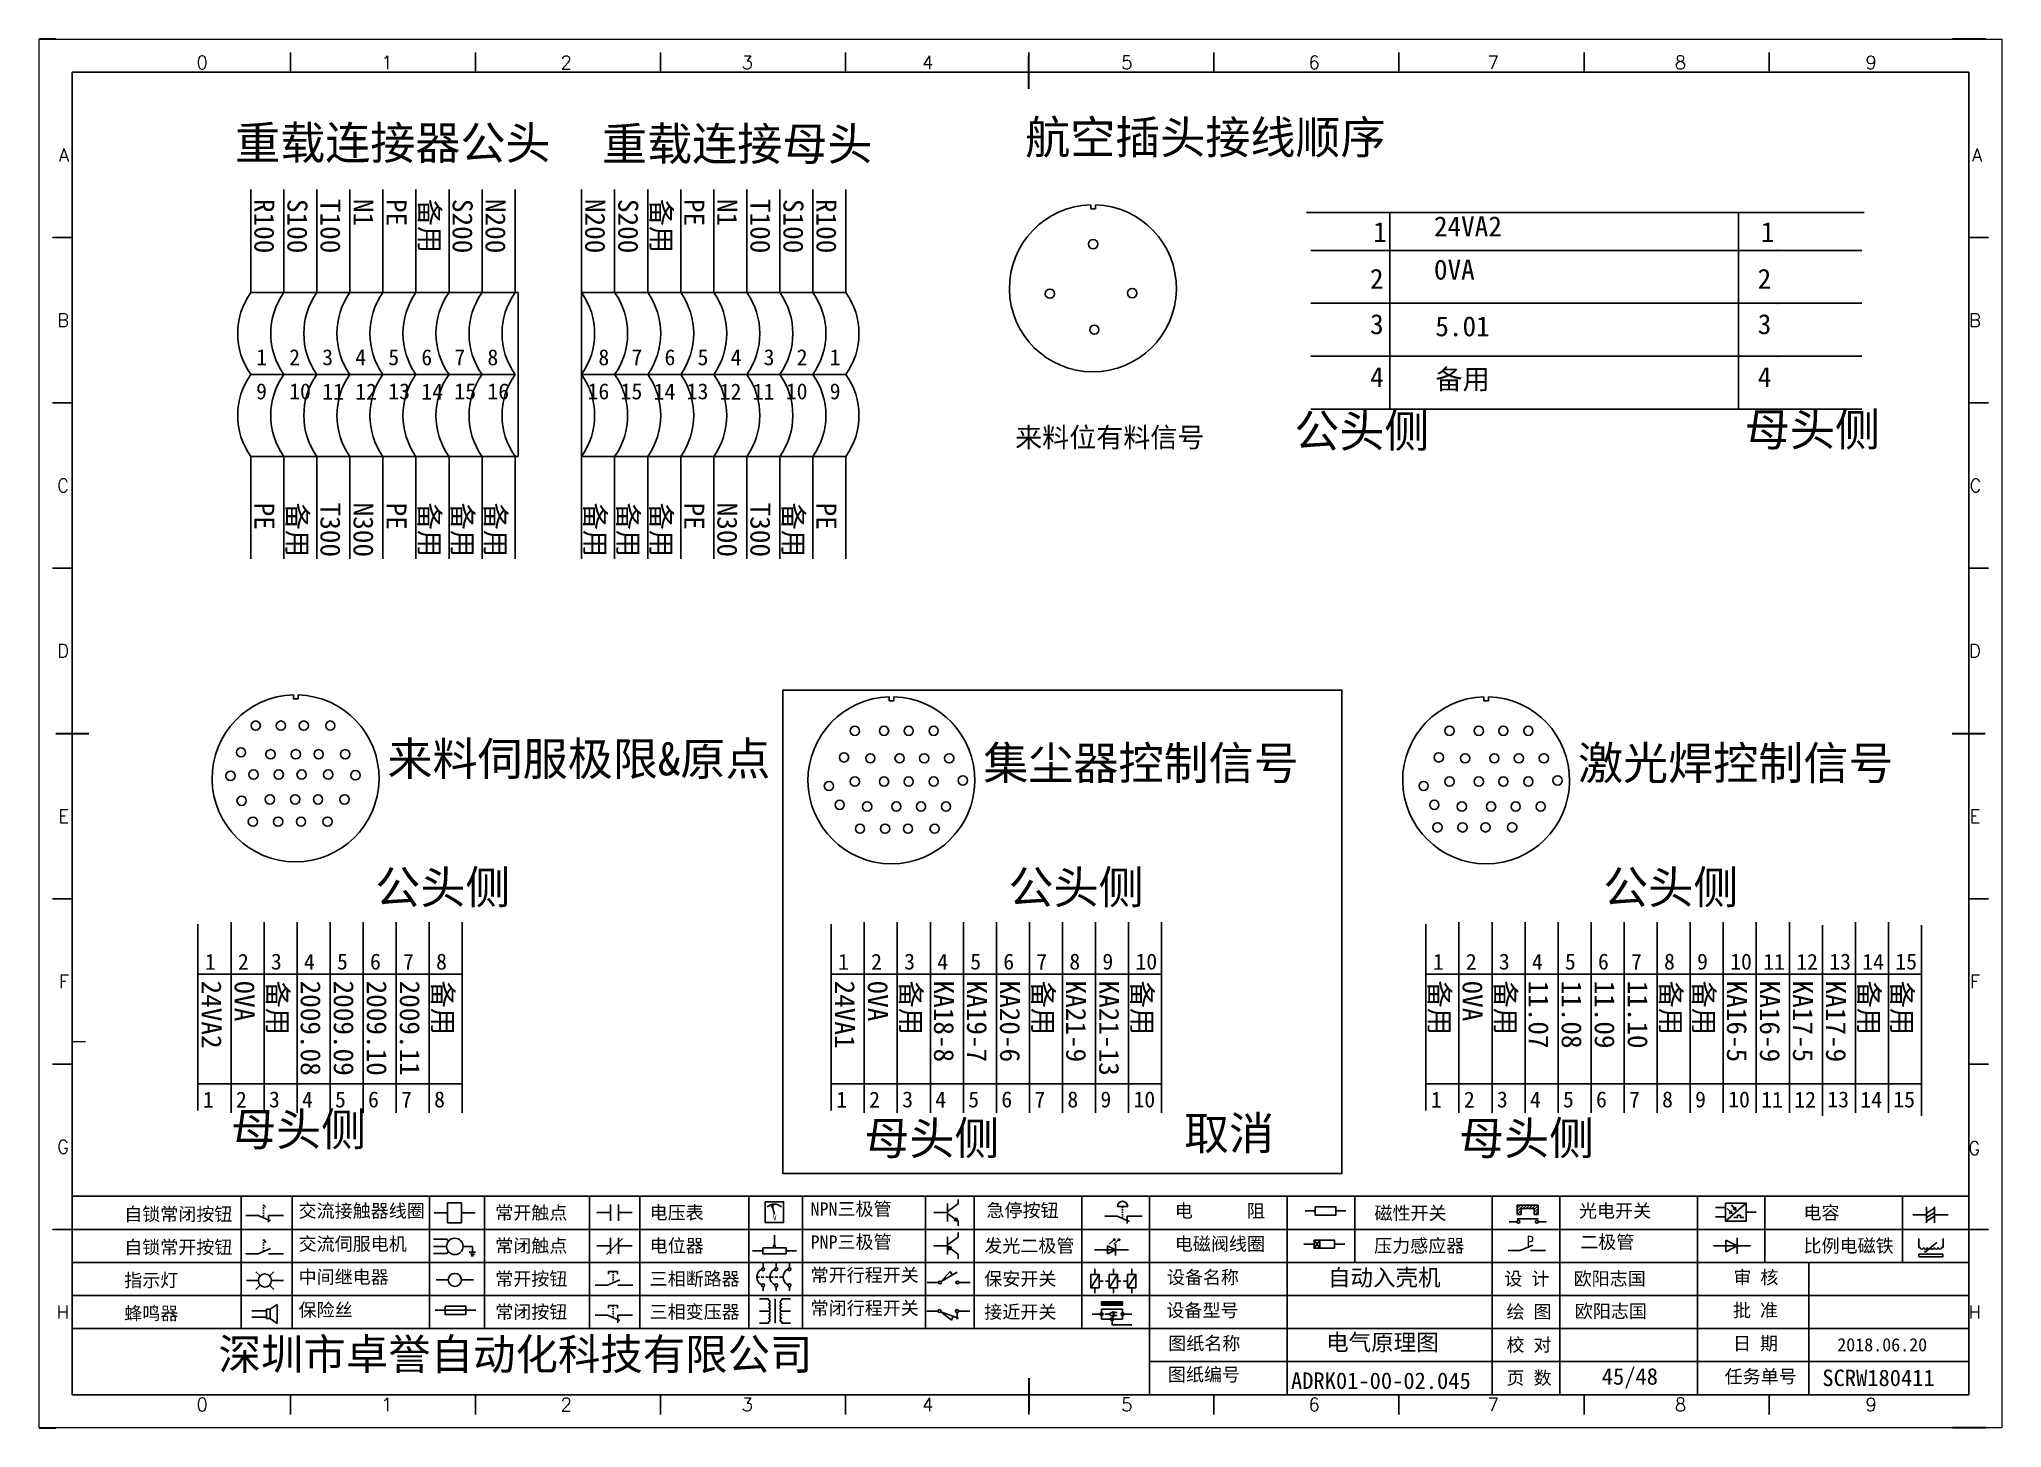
# Model space of a CAD drawing. Header units: millimetres. Extents: x 336 to 12810, y -1577 to 4105.
# Drawn here: x 7603.2 to 7900.2, y -1266.4 to -1056.4 of the extents above; entities that cross this region are included whole.
import ezdxf
from ezdxf.enums import TextEntityAlignment as Align

# ---------------------------------------------------------------- set-up
doc = ezdxf.new("R2010")
doc.units = ezdxf.units.MM
doc.layers.add('AE_BOR', color=1, linetype='Continuous')
doc.layers.add('DESC', color=1, linetype='Continuous')
doc.styles.get("Standard").update_dxf_attribs({"font": ''})
doc.styles.add('WD', font='romans.shx', dxfattribs={"width": 0.8, "bigfont": 'gbcbig.shx'})
doc.styles.add('汉字', font='')
doc.styles.get('Standard').set_extended_font_data('SimSun')
doc.styles.get('汉字').set_extended_font_data('新宋体')

msp = doc.modelspace()

# ---------------------------------------------------------------- texts
msp.add_text('45/48', height=2.5).set_placement((7839.69, -1259.929))
at = {"lineweight": 0, "char_height": 5, "attachment_point": 1}
for s, insert, width in [('重载连接器公头', (7632.865, -1069.6), 89.54305), ('重载连接母头', (7688.389, -1069.755), 89.54305), ('航空插头接线顺序', (7752.414, -1068.763), 89.54305), ('{\\H0.6x;来料位有料信号}    公头侧', (7750.908, -1113.156), 89.54305), ('母头侧', (7861.341, -1112.95), 89.54305), ('来料伺服极限&原点', (7655.916, -1162.772), 66.27598), ('{\\fSimSun|b0|i0|c134|p2;集尘器控制信号}', (7746.097, -1163.405), 51.68147), ('{\\fSimSun|b0|i0|c134|p2;激光焊控制信号}', (7836.097, -1163.405), 55.88917), ('公头侧', (7654.07, -1182.191), 89.54305), ('公头侧', (7749.905, -1182.191), 89.54305), ('公头侧', (7839.905, -1182.191), 89.54305), ('母头侧', (7632.247, -1218.794), 89.54305), ('母头侧', (7728.081, -1220.14), 26.49922), ('母头侧', (7818.081, -1220.14), 89.54305)]:
    msp.add_mtext(s, dxfattribs=dict(at, insert=insert, width=width))
at = {"color": 7, "attachment_point": 1, "rotation": 270}
for s, insert, char_height, width in [('R100', (7638.807, -1080.588), 3.024, 7.22783), ('S100', (7643.807, -1080.588), 3.024, 9.30901), ('T100', (7648.807, -1080.588), 3.024, 10.77808), ('N1', (7653.807, -1080.588), 3.024, 10.77808), ('PE', (7658.807, -1080.588), 3.024, 10.77808), ('备用', (7663.807, -1080.588), 3, 10.77808), ('S200', (7668.807, -1080.588), 3.024, 10.77808), ('N200', (7673.807, -1080.588), 3.024, 10.77808), ('N200', (7688.873, -1080.588), 3.024, 10.77808), ('S200', (7693.873, -1080.588), 3.024, 10.77808), ('备用', (7698.873, -1080.588), 3, 10.77808), ('PE', (7703.873, -1080.588), 3.024, 10.77808), ('N1', (7708.873, -1080.588), 3.024, 10.77808), ('T100', (7713.873, -1080.588), 3.024, 10.77808), ('S100', (7718.873, -1080.588), 3.024, 9.30901), ('R100', (7723.873, -1080.588), 3.024, 7.22783), ('PE', (7638.807, -1126.52), 3.024, 7.22783), ('备用', (7643.807, -1126.52), 3.024, 8.66017), ('T300', (7648.807, -1126.52), 3.024, 7.22783), ('N300', (7653.807, -1126.52), 3.024, 7.22783), ('PE', (7658.807, -1126.52), 3.024, 7.22783), ('备用', (7663.807, -1126.52), 3.024, 8.66017), ('备用', (7668.807, -1126.52), 3.024, 8.66017), ('备用', (7673.807, -1126.52), 3.024, 8.66017), ('备用', (7688.873, -1126.52), 3.024, 8.66017), ('备用', (7693.873, -1126.52), 3.024, 8.66017), ('备用', (7698.873, -1126.52), 3.024, 8.66017), ('PE', (7703.873, -1126.52), 3.024, 7.22783), ('N300', (7708.873, -1126.52), 3.024, 7.22783), ('T300', (7713.873, -1126.52), 3.024, 7.22783), ('备用', (7718.873, -1126.52), 3.024, 8.66017), ('PE', (7723.873, -1126.52), 3.024, 7.22783), ('24VA2', (7630.82, -1198.808), 3.024, 12.46445), ('0VA', (7635.82, -1198.808), 3.024, 12.46445), ('备用', (7640.82, -1198.808), 3.024, 11.30014), ('2009.08', (7645.82, -1198.808), 3.024, 12.46445), ('2009.09', (7650.82, -1198.808), 3.024, 12.46445), ('2009.10', (7655.82, -1198.808), 3.024, 12.46445), ('2009.11', (7660.82, -1198.808), 3.024, 12.46445), ('备用', (7665.82, -1198.808), 3.024, 11.30014), ('24VA1', (7726.654, -1198.808), 3.024, 11.59972), ('0VA', (7731.654, -1198.808), 3.024, 7.42088), ('备用', (7736.654, -1198.808), 3.024, 11.30014), ('KA18-8', (7741.654, -1198.808), 3.024, 15.37834), ('KA19-7', (7746.654, -1198.808), 3.024, 15.37834), ('KA20-6', (7751.654, -1198.808), 3.024, 15.37834), ('备用', (7756.654, -1198.808), 3.024, 11.30014), ('KA21-9', (7761.654, -1198.808), 3.024, 15.37834), ('KA21-13', (7766.654, -1198.808), 3.024, 15.37834), ('备用', (7771.654, -1198.808), 3.024, 11.30014), ('备用', (7816.654, -1198.808), 3.024, 11.30014), ('0VA', (7821.654, -1198.808), 3.024, 7.42088), ('备用', (7826.654, -1198.808), 3.024, 11.30014), ('11.07', (7831.654, -1198.808), 3.024, 8.45535), ('11.08', (7836.654, -1198.808), 3.024, 8.45535), ('11.09', (7841.654, -1198.808), 3.024, 8.45535), ('11.10', (7846.654, -1198.808), 3.024, 8.45535), ('备用', (7851.654, -1198.808), 3.024, 11.30014), ('备用', (7856.654, -1198.808), 3.024, 11.30014), ('KA16-5', (7861.654, -1198.808), 3.024, 15.37834), ('KA16-9', (7866.654, -1198.808), 3.024, 15.37834), ('KA17-5', (7871.654, -1198.808), 3.024, 15.37834), ('KA17-9', (7876.654, -1198.808), 3.024, 15.37834), ('备用', (7881.654, -1198.808), 3.024, 11.30014), ('备用', (7886.654, -1198.808), 3.024, 11.30014)]:
    msp.add_mtext(s, dxfattribs=dict(at, insert=insert, char_height=char_height, width=width))
at = {"color": 7}
for s, insert, char_height, width, attachment_point in [('24VA2', (7814.291, -1083.227), 3.024, 33.67107, 1), ('1', (7805.101, -1084.084), 3.024, 4.58955, 1), ('1', (7863.769, -1084.084), 3.024, 4.58955, 1), ('0VA', (7814.291, -1089.763), 3.024, 33.67107, 1), ('2', (7804.604, -1091.156), 3.024, 4.75765, 1), ('2', (7863.271, -1091.156), 3.024, 4.75765, 1), ('3', (7804.627, -1098.014), 3.024, 3.58094, 1), ('5.01', (7814.505, -1098.335), 3.024, 33.67107, 1), ('3', (7863.295, -1098.014), 3.024, 3.58094, 1), ('1 ', (7636.043, -1103.324), 2.4192, 47.92444, 1), ('2 ', (7641.043, -1103.324), 2.4192, 47.92444, 1), ('3', (7646.043, -1103.324), 2.419, 47.92444, 1), ('4 ', (7651.043, -1103.324), 2.4192, 47.92444, 1), ('5 ', (7656.043, -1103.324), 2.4192, 47.92444, 1), ('6 ', (7661.043, -1103.324), 2.4192, 47.92444, 1), ('7 ', (7666.043, -1103.324), 2.4192, 47.92444, 1), ('8 ', (7671.043, -1103.324), 2.4192, 47.92444, 1), ('8 ', (7689.491, -1103.324), 2.4192, 47.92444, 3), ('7 ', (7694.491, -1103.324), 2.4192, 47.92444, 3), ('6 ', (7699.491, -1103.324), 2.4192, 47.92444, 3), ('5 ', (7704.491, -1103.324), 2.4192, 47.92444, 3), ('4 ', (7709.491, -1103.324), 2.4192, 47.92444, 3), ('3', (7714.491, -1103.324), 2.419, 47.92444, 3), ('2 ', (7719.491, -1103.324), 2.4192, 47.92444, 3), ('1 ', (7724.491, -1103.324), 2.4192, 47.92444, 3), ('4', (7804.627, -1106.014), 3.024, 3.58094, 1), ('备用', (7814.505, -1106.335), 3.024, 33.67107, 1), ('4', (7863.295, -1106.014), 3.024, 3.58094, 1), ('9 ', (7636.043, -1110.935), 2.4192, 47.92444, 7), ('10 ', (7641.043, -1110.935), 2.4192, 47.92444, 7), ('11 ', (7646.043, -1110.935), 2.4192, 47.92444, 7), ('12 ', (7651.043, -1110.935), 2.4192, 47.92444, 7), ('13 ', (7656.043, -1110.935), 2.4192, 47.92444, 7), ('14 ', (7661.043, -1110.935), 2.4192, 47.92444, 7), ('15 ', (7666.043, -1110.935), 2.4192, 47.92444, 7), ('16 ', (7671.043, -1110.935), 2.4192, 47.92444, 7), ('16 ', (7689.491, -1110.935), 2.4192, 47.92444, 9), ('15 ', (7694.491, -1110.935), 2.4192, 47.92444, 9), ('14 ', (7699.491, -1110.935), 2.4192, 47.92444, 9), ('13 ', (7704.491, -1110.935), 2.4192, 47.92444, 9), ('12 ', (7709.491, -1110.935), 2.4192, 47.92444, 9), ('11 ', (7714.491, -1110.935), 2.4192, 47.92444, 9), ('10 ', (7719.491, -1110.935), 2.4192, 47.92444, 9), ('9 ', (7724.491, -1110.935), 2.4192, 47.92444, 9), ('1 ', (7628.279, -1197.183), 2.4192, 47.92444, 7), ('2 ', (7633.279, -1197.183), 2.4192, 47.92444, 7), ('3', (7638.279, -1197.183), 2.419, 47.92444, 7), ('4 ', (7643.279, -1197.183), 2.4192, 47.92444, 7), ('5 ', (7648.279, -1197.183), 2.4192, 47.92444, 7), ('6 ', (7653.279, -1197.183), 2.4192, 47.92444, 7), ('7 ', (7658.279, -1197.183), 2.4192, 47.92444, 7), ('8 ', (7663.279, -1197.183), 2.4192, 47.92444, 7), ('1 ', (7724.114, -1197.183), 2.4192, 47.92444, 7), ('2 ', (7729.114, -1197.183), 2.4192, 47.92444, 7), ('3', (7734.114, -1197.183), 2.419, 47.92444, 7), ('4 ', (7739.114, -1197.183), 2.4192, 47.92444, 7), ('5 ', (7744.114, -1197.183), 2.4192, 47.92444, 7), ('6 ', (7749.114, -1197.183), 2.4192, 47.92444, 7), ('7 ', (7754.114, -1197.183), 2.4192, 47.92444, 7), ('8 ', (7759.114, -1197.183), 2.4192, 47.92444, 7), ('9 ', (7764.114, -1197.183), 2.4192, 47.92444, 7), ('10 ', (7769.114, -1197.183), 2.4192, 47.92444, 7), ('1 ', (7814.114, -1197.183), 2.4192, 47.92444, 7), ('2 ', (7819.114, -1197.183), 2.4192, 47.92444, 7), ('3', (7824.114, -1197.183), 2.419, 47.92444, 7), ('4 ', (7829.114, -1197.183), 2.4192, 47.92444, 7), ('5 ', (7834.114, -1197.183), 2.4192, 47.92444, 7), ('6 ', (7839.114, -1197.183), 2.4192, 47.92444, 7), ('7 ', (7844.114, -1197.183), 2.4192, 47.92444, 7), ('8 ', (7849.114, -1197.183), 2.4192, 47.92444, 7), ('9 ', (7854.114, -1197.183), 2.4192, 47.92444, 7), ('10 ', (7859.114, -1197.183), 2.4192, 47.92444, 7), ('11 ', (7864.114, -1197.183), 2.4192, 47.92444, 7), ('12 ', (7869.114, -1197.183), 2.4192, 47.92444, 7), ('13 ', (7874.114, -1197.183), 2.4192, 47.92444, 7), ('14 ', (7879.114, -1197.183), 2.4192, 47.92444, 7), ('15 ', (7884.114, -1197.183), 2.4192, 47.92444, 7), ('1 ', (7627.982, -1218.028), 2.4192, 47.92444, 7), ('2 ', (7632.982, -1218.028), 2.4192, 47.92444, 7), ('3', (7637.982, -1218.028), 2.419, 47.92444, 7), ('4 ', (7642.982, -1218.028), 2.4192, 47.92444, 7), ('5 ', (7647.982, -1218.028), 2.4192, 47.92444, 7), ('6 ', (7652.982, -1218.028), 2.4192, 47.92444, 7), ('7 ', (7657.982, -1218.028), 2.4192, 47.92444, 7), ('8 ', (7662.982, -1218.028), 2.4192, 47.92444, 7), ('1 ', (7723.816, -1218.028), 2.4192, 47.92444, 7), ('2 ', (7728.816, -1218.028), 2.4192, 47.92444, 7), ('3', (7733.816, -1218.028), 2.419, 47.92444, 7), ('4 ', (7738.816, -1218.028), 2.4192, 47.92444, 7), ('5 ', (7743.816, -1218.028), 2.4192, 47.92444, 7), ('6 ', (7748.816, -1218.028), 2.4192, 47.92444, 7), ('7 ', (7753.816, -1218.028), 2.4192, 47.92444, 7), ('8 ', (7758.816, -1218.028), 2.4192, 47.92444, 7), ('9 ', (7763.816, -1218.028), 2.4192, 47.92444, 7), ('10 ', (7768.816, -1218.028), 2.4192, 47.92444, 7), ('1 ', (7813.816, -1218.028), 2.4192, 47.92444, 7), ('2 ', (7818.816, -1218.028), 2.4192, 47.92444, 7), ('3', (7823.816, -1218.028), 2.419, 47.92444, 7), ('4 ', (7828.816, -1218.028), 2.4192, 47.92444, 7), ('5 ', (7833.816, -1218.028), 2.4192, 47.92444, 7), ('6 ', (7838.816, -1218.028), 2.4192, 47.92444, 7), ('7 ', (7843.816, -1218.028), 2.4192, 47.92444, 7), ('8 ', (7848.816, -1218.028), 2.4192, 47.92444, 7), ('9 ', (7853.816, -1218.028), 2.4192, 47.92444, 7), ('10 ', (7858.816, -1218.028), 2.4192, 47.92444, 7), ('11 ', (7863.816, -1218.028), 2.4192, 47.92444, 7), ('12 ', (7868.816, -1218.028), 2.4192, 47.92444, 7), ('13 ', (7873.816, -1218.028), 2.4192, 47.92444, 7), ('14 ', (7878.816, -1218.028), 2.4192, 47.92444, 7), ('15 ', (7883.816, -1218.028), 2.4192, 47.92444, 7)]:
    msp.add_mtext(s, dxfattribs=dict(at, insert=insert, char_height=char_height, width=width, attachment_point=attachment_point))
at = {"color": 2, "lineweight": 0, "insert": (7776.468, -1219.39), "char_height": 5, "width": 26.49922, "attachment_point": 1}
msp.add_mtext('取消', dxfattribs=at)
at = {"attachment_point": 1}
for s, width, insert, char_height in [('自动入壳机', 22.80454, (7798.252, -1242.468), 2.5), ('欧阳志国', 22.80454, (7835.434, -1242.888), 2), ('欧阳志国', 22.80454, (7835.606, -1247.804), 2), ('电气原理图', 22.80454, (7797.967, -1252.276), 2.5), ('ADRK01-00-02.045', 32.99572, (7792.656, -1258.077), 2.5), ('SCRW180411', 32.99572, (7873.067, -1257.647), 2.5)]:
    msp.add_mtext_dynamic_manual_height_columns(s, width=width, gutter_width=12.5, heights=[0], dxfattribs=dict(at, insert=insert, char_height=char_height))

# ---------------------------------------------------------------- blocks, each defined once
blk = doc.blocks.new('磁性开关')
at = {"linetype": 'ByBlock'}
h = blk.add_hatch(dxfattribs=at)
h.set_pattern_fill('ANSI31', color=256, scale=0.1, style=0)
h.paths.add_polyline_path([(-1910.88, -776.69), (-1910.88, -775.29), (-1907.69, -775.29), (-1907.69, -776.69), (-1908.31, -776.69), (-1908.31, -775.79), (-1910.25, -775.79), (-1910.25, -776.69)])
for p, q in [((-1910.91, -777.81), (-1912.09, -777.81)), ((-1910.88, -776.69), (-1910.88, -775.29)), ((-1910.88, -775.29), (-1907.69, -775.29)), ((-1910.88, -776.69), (-1910.25, -776.69)), ((-1910.88, -777.39), (-1907.69, -777.39)), ((-1910.25, -776.69), (-1910.25, -775.79)), ((-1910.25, -775.79), (-1908.31, -775.79)), ((-1908.31, -776.69), (-1908.31, -775.79)), ((-1908.31, -776.69), (-1907.69, -776.69)), ((-1907.69, -775.29), (-1907.69, -776.69)), ((-1907.66, -777.81), (-1906.48, -777.81))]:
    blk.add_line(p, q, dxfattribs=at)
for centre in [(-1910.68, -777.81), (-1907.88, -777.81)]:
    blk.add_circle(centre, 0.225, dxfattribs=at)
blk = doc.blocks.new('*U6')
at = {"linetype": 'ByBlock'}
for p, q in [((-1909.23, -780.45), (-1909.23, -780.67)), ((-1909.23, -780.45), (-1908.92, -780.84)), ((-1909.23, -780.84), (-1909.23, -781.05)), ((-1911.92, -782.07), (-1910.06, -782.07)), ((-1910.06, -782.07), (-1908.18, -782.88)), ((-1909.23, -781.23), (-1909.23, -781.44)), ((-1909.23, -781.61), (-1909.23, -781.83)), ((-1909.23, -782), (-1909.23, -782.21)), ((-1909.23, -782.38), (-1909.23, -782.43)), ((-1908.52, -783.07), (-1908.52, -782.07)), ((-1906.25, -782.07), (-1908.52, -782.07))]:
    blk.add_line(p, q, dxfattribs=at)
blk = doc.blocks.new('*U8')
at = {"linetype": 'ByBlock'}
for p, q in [((-1911.92, -792.89), (-1910.06, -792.89)), ((-1910.06, -792.89), (-1908.18, -792.08)), ((-1908.88, -791.17), (-1909.23, -790.71)), ((-1909.23, -790.71), (-1909.23, -790.92)), ((-1909.23, -791.09), (-1909.23, -791.31)), ((-1909.23, -791.48), (-1909.23, -791.69)), ((-1909.23, -791.86), (-1909.23, -792.08)), ((-1909.23, -792.25), (-1909.23, -792.47)), ((-1906.25, -792.89), (-1908.52, -792.89))]:
    blk.add_line(p, q, dxfattribs=at)
blk = doc.blocks.new('蜂鸣器')
at = {"linetype": 'ByBlock'}
for p, q in [((-1907.17, -795.53), (-1908.25, -796.26)), ((-1907.17, -795.53), (-1907.17, -798.41)), ((-1908.8, -796.48), (-1911.01, -796.48)), ((-1908.8, -797.46), (-1911.01, -797.46)), ((-1908.25, -796.26), (-1908.8, -796.26)), ((-1908.8, -797.68), (-1908.8, -796.26)), ((-1908.25, -797.68), (-1908.8, -797.68)), ((-1908.25, -797.68), (-1908.25, -796.26)), ((-1907.17, -798.41), (-1908.25, -797.68))]:
    blk.add_line(p, q, dxfattribs=at)
blk = doc.blocks.new('指示灯')
at = {"linetype": 'ByBlock'}
for p, q in [((-1854.25, -776.92), (-1856.06, -776.92)), ((-1854.62, -775.59), (-1853.97, -776.23)), ((-1854.62, -778.25), (-1853.97, -777.61)), ((-1851.9, -775.59), (-1852.54, -776.23)), ((-1851.9, -778.25), (-1852.54, -777.61)), ((-1852.26, -776.92), (-1850.45, -776.92))]:
    blk.add_line(p, q, dxfattribs=at)
blk.add_circle((-1853.26, -776.92), 0.992, dxfattribs=at)
blk = doc.blocks.new('光电开关')
at = {"linetype": 'ByBlock'}
h = blk.add_hatch(dxfattribs=at)
h.set_pattern_fill('ANSI31', color=256, scale=0.01, style=0)
h.set_pattern_definition([(45, (0.172267, 0), (-0.0224506403, 0.0224506403), [])])
h.paths.add_polyline_path([(-1882.44, -776.34), (-1882.5, -775.91), (-1882.68, -776.07)])
h.paths.add_polyline_path([(-1882.86, -776.23), (-1882.44, -776.34), (-1882.68, -776.07)])
h.paths.add_polyline_path([(-1883.05, -776.88), (-1883.11, -776.45), (-1883.29, -776.61)])
h.paths.add_polyline_path([(-1883.47, -776.77), (-1883.05, -776.88), (-1883.29, -776.61)])
for p, q in [((-1884.01, -775.96), (-1885.56, -775.96)), ((-1884.01, -777.39), (-1885.56, -777.39)), ((-1880.91, -775.3), (-1884.01, -778.05)), ((-1883.75, -776.09), (-1883.05, -776.88)), ((-1883.11, -776.45), (-1883.47, -776.77)), ((-1883.05, -776.88), (-1883.47, -776.77)), ((-1883.14, -775.55), (-1882.44, -776.34)), ((-1883.05, -776.88), (-1883.11, -776.45)), ((-1882.5, -775.91), (-1882.86, -776.23)), ((-1882.44, -776.34), (-1882.86, -776.23)), ((-1882.78, -777.47), (-1882.23, -777.47)), ((-1882.44, -776.34), (-1882.5, -775.91)), ((-1882.23, -777.47), (-1882.23, -777.14)), ((-1882.23, -777.14), (-1881.78, -777.14)), ((-1881.78, -777.47), (-1881.78, -777.14)), ((-1881.23, -777.47), (-1881.78, -777.47)), ((-1879.37, -776.67), (-1880.91, -776.67))]:
    blk.add_line(p, q, dxfattribs=at)
blk.add_lwpolyline([(-1884.01, -775.3), (-1880.91, -775.3), (-1880.91, -778.05), (-1884.01, -778.05)], close=True, dxfattribs=at)
blk = doc.blocks.new('交流接触器线圈')
at = {"linetype": 'ByBlock'}
for p, q in [((-1880.82, -781.77), (-1882.87, -781.77)), ((-1878.72, -781.77), (-1876.67, -781.77))]:
    blk.add_line(p, q, dxfattribs=at)
blk.add_lwpolyline([(-1880.82, -780.28), (-1878.72, -780.28), (-1878.72, -783.26), (-1880.82, -783.26)], close=True, dxfattribs=at)
blk = doc.blocks.new('交流伺服电机')
at = {"linetype": 'ByBlock'}
for p, q in [((-1880.97, -785.75), (-1882.94, -785.75)), ((-1880.97, -786.85), (-1882.94, -786.85)), ((-1880.97, -785.75), (-1880.65, -786.03)), ((-1878.49, -786.85), (-1877.07, -786.85)), ((-1877.07, -786.85), (-1877.07, -787.72)), ((-1880.97, -787.94), (-1882.94, -787.94)), ((-1880.97, -787.94), (-1880.65, -787.67)), ((-1877.54, -787.72), (-1876.59, -787.72)), ((-1877.38, -788.01), (-1876.75, -788.01)), ((-1877.23, -788.29), (-1876.9, -788.29))]:
    blk.add_line(p, q, dxfattribs=at)
blk.add_circle((-1879.73, -786.85), 1.24, dxfattribs=at)
blk = doc.blocks.new('中间继电器')
at = {"linetype": 'ByBlock'}
for p, q in [((-1880.72, -791.92), (-1882.54, -791.92)), ((-1878.74, -791.92), (-1876.92, -791.92))]:
    blk.add_line(p, q, dxfattribs=at)
blk.add_circle((-1879.73, -791.92), 0.992, dxfattribs=at)
blk = doc.blocks.new('保险丝')
at = {"linetype": 'ByBlock'}
blk.add_line((-1882.72, -796.49), (-1876.55, -796.49), dxfattribs=at)
blk.add_lwpolyline([(-1881.2, -795.86), (-1878.06, -795.86), (-1878.06, -797.12), (-1881.2, -797.12)], close=True, dxfattribs=at)
blk = doc.blocks.new('常开按钮')
at = {"linetype": 'ByBlock'}
for p, q in [((-1910.06, -787.73), (-1908.18, -786.93)), ((-1909.9, -785.68), (-1908.56, -785.68)), ((-1909.9, -785.68), (-1909.9, -786.07)), ((-1909.23, -785.68), (-1909.23, -785.89)), ((-1909.23, -786.06), (-1909.23, -786.28)), ((-1909.23, -786.45), (-1909.23, -786.67)), ((-1909.23, -786.84), (-1909.23, -787.05)), ((-1908.56, -785.68), (-1908.56, -786.07)), ((-1911.92, -787.73), (-1910.06, -787.73)), ((-1909.23, -787.22), (-1909.23, -787.38)), ((-1906.25, -787.73), (-1908.52, -787.73))]:
    blk.add_line(p, q, dxfattribs=at)
blk = doc.blocks.new('常开触点')
at = {"linetype": 'ByBlock'}
for p, q in [((-1853.82, -782.99), (-1853.82, -780.56)), ((-1852.6, -782.99), (-1852.6, -780.56)), ((-1853.82, -781.77), (-1855.88, -781.77)), ((-1852.6, -781.77), (-1850.55, -781.77))]:
    blk.add_line(p, q, dxfattribs=at)
blk = doc.blocks.new('常闭触点')
at = {"linetype": 'ByBlock'}
for p, q in [((-1853.82, -786.77), (-1855.88, -786.77)), ((-1852.01, -785.66), (-1854.43, -788.1)), ((-1853.82, -787.99), (-1853.82, -785.56)), ((-1852.6, -787.99), (-1852.6, -785.56)), ((-1852.6, -786.77), (-1850.55, -786.77))]:
    blk.add_line(p, q, dxfattribs=at)
blk = doc.blocks.new('常闭按钮')
at = {"linetype": 'ByBlock'}
for p, q in [((-1856.13, -792.28), (-1854.28, -792.28)), ((-1854.28, -792.28), (-1852.4, -793.09)), ((-1854.11, -790.83), (-1852.77, -790.83)), ((-1854.11, -790.83), (-1854.11, -791.22)), ((-1853.44, -790.83), (-1853.44, -791.04)), ((-1853.44, -791.21), (-1853.44, -791.43)), ((-1853.44, -791.6), (-1853.44, -791.82)), ((-1853.44, -791.99), (-1853.44, -792.2)), ((-1853.44, -792.37), (-1853.44, -792.53)), ((-1852.77, -790.83), (-1852.77, -791.22)), ((-1850.47, -792.28), (-1852.73, -792.28)), ((-1852.73, -792.28), (-1852.73, -793.43))]:
    blk.add_line(p, q, dxfattribs=at)
blk = doc.blocks.new('电磁阀线圈')
at = {"linetype": 'ByBlock'}
for p, q in [((-1854.61, -795.92), (-1853.75, -797.16)), ((-1853.75, -795.92), (-1854.61, -797.16)), ((-1853.75, -795.92), (-1853.75, -797.16)), ((-1854.61, -796.54), (-1856.17, -796.54)), ((-1851.53, -796.54), (-1849.97, -796.54))]:
    blk.add_line(p, q, dxfattribs=at)
blk.add_lwpolyline([(-1854.61, -795.92), (-1851.53, -795.92), (-1851.53, -797.16), (-1854.61, -797.16)], close=True, dxfattribs=at)
blk = doc.blocks.new('电压表')
at = {"linetype": 'ByBlock'}
for p, q in [((-1814.84, -780.75), (-1814.91, -781.13)), ((-1814.6, -781.05), (-1814.91, -781.13)), ((-1814.84, -780.75), (-1814.46, -782.26)), ((-1814.84, -780.75), (-1814.6, -781.05))]:
    blk.add_line(p, q, dxfattribs=at)
blk.add_lwpolyline([(-1815.84, -780.34), (-1813.07, -780.34), (-1813.07, -783.49), (-1815.84, -783.49)], close=True, dxfattribs=at)
blk.add_arc((-1814.46, -782.26), 1.56, 46.8313, 133.1687, dxfattribs=at)
at = {"linetype": 'ByBlock', "insert": (-1814.7, -782.39), "char_height": 0.75, "width": 0.6768, "attachment_point": 1}
blk.add_mtext('V', dxfattribs=at)
blk = doc.blocks.new('电位器')
at = {"linetype": 'ByBlock'}
for p, q in [((-1814.45, -787.3), (-1814.62, -786.96)), ((-1814.62, -786.96), (-1814.27, -786.96)), ((-1814.45, -787.3), (-1814.45, -785.39)), ((-1814.45, -787.3), (-1814.27, -786.96)), ((-1816.21, -787.75), (-1817.79, -787.75)), ((-1812.68, -787.75), (-1811.1, -787.75))]:
    blk.add_line(p, q, dxfattribs=at)
blk.add_lwpolyline([(-1816.21, -787.3), (-1812.68, -787.3), (-1812.68, -788.2), (-1816.21, -788.2)], close=True, dxfattribs=at)
blk = doc.blocks.new('三相断路器')
at = {"linetype": 'ByBlock'}
for p, q in [((-1816.17, -790.33), (-1816.17, -789.7)), ((-1814.17, -790.33), (-1814.17, -789.7)), ((-1812.18, -790.33), (-1812.18, -789.7)), ((-1817.14, -791.74), (-1816.72, -791.74)), ((-1816.45, -791.74), (-1816.03, -791.74)), ((-1815.76, -791.74), (-1815.34, -791.74)), ((-1815.07, -791.74), (-1814.65, -791.74)), ((-1814.38, -791.74), (-1813.96, -791.74)), ((-1813.69, -791.74), (-1813.27, -791.74)), ((-1816.17, -793.19), (-1816.17, -793.83)), ((-1814.17, -793.19), (-1814.17, -793.83)), ((-1812.18, -793.19), (-1812.18, -793.83))]:
    blk.add_line(p, q, dxfattribs=at)
for centre in [(-1816.17, -790.55), (-1816.17, -792.98), (-1814.17, -790.55), (-1814.17, -792.98), (-1812.18, -790.55), (-1812.18, -792.98)]:
    blk.add_circle(centre, 0.219, dxfattribs=at)
for centre in [(-1815.81, -791.74), (-1813.82, -791.74), (-1811.83, -791.74)]:
    blk.add_arc(centre, 1.32, 115.5791, 244.4209, dxfattribs=at)
blk = doc.blocks.new('三相变压器')
at = {"linetype": 'ByBlock'}
for p, q in [((-1816.69, -795.03), (-1815.37, -795.03)), ((-1815.37, -795.03), (-1815.37, -795.24)), ((-1814.34, -798.7), (-1814.34, -795.04)), ((-1812, -795.03), (-1813.32, -795.03)), ((-1813.32, -795.03), (-1813.32, -795.24)), ((-1816.69, -796.87), (-1815.37, -796.87)), ((-1816.69, -798.71), (-1815.37, -798.71)), ((-1815.37, -798.71), (-1815.37, -798.5)), ((-1812, -796.87), (-1813.32, -796.87)), ((-1813.32, -798.71), (-1813.32, -798.5)), ((-1812, -798.71), (-1813.32, -798.71))]:
    blk.add_line(p, q, dxfattribs=at)
for centre, start, end in [((-1815.37, -795.51), 270, 90), ((-1815.37, -796.06), 270, 90), ((-1813.32, -795.51), 90, 270), ((-1813.32, -796.06), 90, 270), ((-1815.37, -796.6), 270, 90), ((-1815.37, -797.14), 270, 90), ((-1815.37, -797.68), 270, 90), ((-1815.37, -798.23), 270, 90), ((-1813.32, -796.6), 90, 270), ((-1813.32, -797.14), 90, 270), ((-1813.32, -797.68), 90, 270), ((-1813.32, -798.23), 90, 270)]:
    blk.add_arc(centre, 0.271, start, end, dxfattribs=at)
blk = doc.blocks.new('压力感应器')
at = {"linetype": 'ByBlock'}
for p, q in [((-1817.44, -777.73), (-1815.59, -777.73)), ((-1815.59, -777.73), (-1813.71, -776.93)), ((-1811.78, -777.73), (-1814.05, -777.73))]:
    blk.add_line(p, q, dxfattribs=at)
at = {"linetype": 'ByBlock', "insert": (-1814.65, -775.48), "char_height": 1.68, "width": 1.2242, "attachment_point": 1}
blk.add_mtext('{\\fNSimSun|b0|i0|c134|p49;P}', dxfattribs=at)
blk = doc.blocks.new('二极管')
at = {"linetype": 'ByBlock'}
for p, q in [((-1787.52, -776.77), (-1781.92, -776.77)), ((-1783.97, -776.77), (-1785.69, -775.9)), ((-1785.69, -775.9), (-1785.69, -777.65)), ((-1783.97, -776.77), (-1785.69, -777.65)), ((-1783.97, -777.99), (-1783.97, -775.56))]:
    blk.add_line(p, q, dxfattribs=at)
blk = doc.blocks.new('NPN三极管')
at = {"linetype": 'ByBlock'}
for p, q in [((-1785.73, -780.61), (-1785.73, -783.32)), ((-1785.73, -781.82), (-1784.15, -780.66)), ((-1784.15, -780.66), (-1784.15, -779.98)), ((-1785.73, -781.97), (-1787.81, -781.97)), ((-1785.73, -782.11), (-1784.15, -783.27)), ((-1784.41, -782.73), (-1784.74, -783.18)), ((-1784.15, -783.27), (-1784.74, -783.18)), ((-1784.15, -783.27), (-1784.41, -782.73)), ((-1784.15, -783.27), (-1784.15, -783.96))]:
    blk.add_line(p, q, dxfattribs=at)
blk = doc.blocks.new('PNP三极管')
at = {"linetype": 'ByBlock'}
for p, q in [((-1784.9, -786.74), (-1786.98, -786.74)), ((-1784.9, -785.38), (-1784.9, -788.09)), ((-1784.9, -786.59), (-1783.32, -785.43)), ((-1784.9, -786.88), (-1783.32, -788.04)), ((-1784.9, -786.88), (-1784.31, -786.97)), ((-1784.9, -786.88), (-1784.64, -787.42)), ((-1784.31, -786.97), (-1784.64, -787.42)), ((-1783.32, -785.43), (-1783.32, -784.75)), ((-1783.32, -788.04), (-1783.32, -788.73))]:
    blk.add_line(p, q, dxfattribs=at)
blk = doc.blocks.new('常开行程开关')
at = {"linetype": 'ByBlock'}
for p, q in [((-1786.29, -792.3), (-1788.01, -792.3)), ((-1785.89, -792.17), (-1784.52, -790.62)), ((-1785.89, -792.17), (-1783.43, -790.72)), ((-1784.52, -790.62), (-1784.19, -791.17)), ((-1781.48, -792.3), (-1783.21, -792.3))]:
    blk.add_line(p, q, dxfattribs=at)
for centre in [(-1786.07, -792.3), (-1783.42, -792.3)]:
    blk.add_circle(centre, 0.219, dxfattribs=at)
blk = doc.blocks.new('常闭行程开关')
at = {"linetype": 'ByBlock'}
for p, q in [((-1786.34, -796.62), (-1788.07, -796.62)), ((-1785.93, -796.72), (-1783.25, -797.7)), ((-1785.93, -796.72), (-1784.3, -798)), ((-1784.3, -798), (-1784.08, -797.4)), ((-1783.48, -796.84), (-1783.48, -797.85)), ((-1781.54, -796.62), (-1783.26, -796.62))]:
    blk.add_line(p, q, dxfattribs=at)
for centre in [(-1786.12, -796.62), (-1783.48, -796.62)]:
    blk.add_circle(centre, 0.219, dxfattribs=at)
blk = doc.blocks.new('电容')
at = {"linetype": 'ByBlock'}
for p, q in [((-1756.08, -782.99), (-1756.08, -780.56)), ((-1754.86, -780.79), (-1756.08, -781.55)), ((-1754.86, -782.99), (-1754.86, -780.56)), ((-1756.08, -781.77), (-1758.13, -781.77)), ((-1754.86, -781.44), (-1756.08, -782.2)), ((-1754.86, -781.99), (-1756.08, -782.75)), ((-1754.86, -781.77), (-1752.81, -781.77))]:
    blk.add_line(p, q, dxfattribs=at)
blk = doc.blocks.new('发光二极管')
at = {"linetype": 'ByBlock'}
for p, q in [((-1758.01, -786.77), (-1752.89, -786.77)), ((-1754.84, -786.77), (-1756.04, -786.16)), ((-1756.04, -786.16), (-1756.04, -787.39)), ((-1754.84, -786.77), (-1756.04, -787.39)), ((-1755.78, -785.92), (-1754.89, -785.14)), ((-1754.89, -785.14), (-1755.2, -785.22)), ((-1755.2, -785.22), (-1755.01, -785.43)), ((-1755.08, -785.92), (-1754.18, -785.14)), ((-1754.89, -785.14), (-1755.01, -785.43)), ((-1754.84, -787.63), (-1754.84, -785.92)), ((-1754.18, -785.14), (-1754.49, -785.22)), ((-1754.49, -785.22), (-1754.31, -785.43)), ((-1754.18, -785.14), (-1754.31, -785.43))]:
    blk.add_line(p, q, dxfattribs=at)
blk = doc.blocks.new('比例电磁阀')
at = {"linetype": 'ByBlock'}
for p, q in [((-1757.26, -775.38), (-1757.26, -776.71)), ((-1757.26, -776.71), (-1757.05, -776.71)), ((-1753.6, -777.73), (-1757.25, -777.73)), ((-1757.25, -778.13), (-1757.25, -777.73)), ((-1753.6, -778.13), (-1757.25, -778.13)), ((-1754.5, -775.98), (-1756.35, -777.44)), ((-1756.35, -777.44), (-1756.25, -777.25)), ((-1756.35, -777.44), (-1756.15, -777.38)), ((-1756.15, -777.38), (-1756.25, -777.25)), ((-1753.58, -776.71), (-1753.8, -776.71)), ((-1753.6, -777.73), (-1753.6, -778.13)), ((-1753.58, -775.38), (-1753.58, -776.71))]:
    blk.add_line(p, q, dxfattribs=at)
for centre in [(-1756.78, -776.71), (-1756.24, -776.71), (-1755.7, -776.71), (-1755.15, -776.71), (-1754.61, -776.71), (-1754.07, -776.71)]:
    blk.add_arc(centre, 0.271, 180, 0, dxfattribs=at)
blk = doc.blocks.new('保安开关')
at = {"linetype": 'ByBlock'}
for p, q in [((-1757.96, -790.79), (-1757.96, -789.97)), ((-1755.17, -790.79), (-1755.17, -789.97)), ((-1752.39, -790.79), (-1752.39, -789.97)), ((-1757.33, -790.79), (-1758.6, -792.81)), ((-1757.96, -792.81), (-1757.96, -793.62)), ((-1757.33, -791.8), (-1756.72, -791.8)), ((-1756.35, -791.8), (-1755.89, -791.8)), ((-1754.54, -790.79), (-1755.81, -792.81)), ((-1755.17, -792.81), (-1755.17, -793.62)), ((-1754.52, -791.8), (-1754.06, -791.8)), ((-1753.69, -791.8), (-1753.08, -791.8)), ((-1751.75, -790.79), (-1753.02, -792.81)), ((-1752.39, -792.81), (-1752.39, -793.62))]:
    blk.add_line(p, q, dxfattribs=at)
for points in [[(-1758.6, -790.79), (-1757.33, -790.79), (-1757.33, -792.81), (-1758.6, -792.81)], [(-1755.81, -790.79), (-1754.54, -790.79), (-1754.54, -792.81), (-1755.81, -792.81)], [(-1753.02, -790.79), (-1751.75, -790.79), (-1751.75, -792.81), (-1753.02, -792.81)]]:
    blk.add_lwpolyline(points, close=True, dxfattribs=at)
blk = doc.blocks.new('接近开关')
at = {"linetype": 'ByBlock'}
h = blk.add_hatch(dxfattribs=at)
h.set_pattern_fill('ANSI31', color=256, scale=0.01, style=0)
h.set_pattern_definition([(45, (-89.131516, -30.795668), (-0.0224506403, 0.0224506403), [])])
h.paths.add_polyline_path([(-1516.96, -1123.35), (-1516.96, -1122.85), (-1513.76, -1122.85), (-1513.76, -1123.35)])
for p, q in [((-1517.18, -1124.71), (-1518.36, -1124.71)), ((-1516.96, -1123.35), (-1516.96, -1122.85)), ((-1516.96, -1122.85), (-1513.76, -1122.85)), ((-1516.96, -1123.35), (-1513.76, -1123.35)), ((-1516.96, -1123.95), (-1513.76, -1123.95)), ((-1516.96, -1123.95), (-1516.96, -1125.47)), ((-1516.96, -1125.47), (-1513.76, -1125.47)), ((-1515.91, -1124.71), (-1516.45, -1124.71)), ((-1515.11, -1124.31), (-1515.91, -1124.71)), ((-1515.11, -1125.11), (-1515.91, -1124.71)), ((-1515.33, -1124.53), (-1515.17, -1124.53)), ((-1515.33, -1124.88), (-1515.17, -1124.88)), ((-1515.25, -1124.45), (-1515.25, -1124.61)), ((-1515.11, -1124.31), (-1515.11, -1125.11)), ((-1515.11, -1124.48), (-1514.58, -1124.48)), ((-1515.11, -1124.94), (-1514.58, -1124.94)), ((-1513.76, -1122.85), (-1513.76, -1123.35)), ((-1513.76, -1123.95), (-1513.76, -1125.47)), ((-1513.54, -1124.71), (-1512.36, -1124.71)), ((-1515.36, -1125.69), (-1515.36, -1126.36)), ((-1515.36, -1126.36), (-1512.36, -1126.36))]:
    blk.add_line(p, q, dxfattribs=at)
for centre in [(-1516.96, -1124.71), (-1515.36, -1125.47), (-1513.76, -1124.71)]:
    blk.add_circle(centre, 0.225, dxfattribs=at)
blk = doc.blocks.new('电阻')
at = {"linetype": 'ByBlock'}
for p, q in [((-3.09, 0), (-1.57, 0)), ((1.57, 0), (3.09, 0))]:
    blk.add_line(p, q, dxfattribs=at)
blk.add_lwpolyline([(-1.57, 0.63), (1.57, 0.63), (1.57, -0.63), (-1.57, -0.63)], close=True, dxfattribs=at)
blk = doc.blocks.new('急停按钮')
at = {"linetype": 'ByBlock'}
for p, q in [((-1.86, 0), (0, 0)), ((0, 0), (1.88, -0.81)), ((0.06, 1.45), (1.61, 1.45)), ((0.83, 1.45), (0.83, 1.24)), ((0.83, 1.07), (0.83, 0.85)), ((0.83, 0.68), (0.83, 0.47)), ((0.83, 0.29), (0.83, 0.08)), ((3.81, 0), (1.54, 0)), ((1.54, 0), (1.54, -1.15)), ((0.83, -0.09), (0.83, -0.24))]:
    blk.add_line(p, q, dxfattribs=at)
blk.add_arc((0.83, 1.45), 0.774, 0, 180)
blk = doc.blocks.new('电控横A4')
for p, q in [((292, -5), (5, -5)), ((5, -5), (5, -205)), ((292, -205), (292, -5)), ((10.03, -205), (289.53, -205)), ((130.8, -205), (190.75, -205)), ((190.75, -205), (259.54, -205))]:
    blk.add_line(p, q)
at = {"lineweight": 9, "ltscale": 0.1}
for p, q in [((5, -151.57), (7, -151.57)), ((101.34, -205), (130.8, -205)), ((129.44, -205), (129.44, -205)), ((129.44, -205), (129.44, -205)), ((129.44, -205), (129.44, -205)), ((129.44, -205), (129.44, -205))]:
    blk.add_line(p, q, dxfattribs=at)
at = {"linetype": 'ByBlock'}
for p, q in [((292, -175), (5, -175)), ((292, -180), (5, -180)), ((292, -185), (5, -185)), ((292, -190), (5, -190)), ((292, -195), (5, -195)), ((292, -200), (168.03, -200))]:
    blk.add_line(p, q, dxfattribs=at)
at = {"color": 0, "lineweight": -2}
for p, q in [((30.58, -175), (30.58, -195)), ((38.26, -175), (38.26, -195)), ((59.05, -175), (59.05, -195)), ((67.4, -175), (67.4, -195)), ((83.26, -175), (83.26, -195)), ((90.91, -175), (90.91, -195)), ((107.4, -175), (107.4, -195)), ((115.5, -175), (115.5, -195)), ((134.12, -175), (134.12, -195)), ((141.48, -175), (141.48, -195)), ((157.79, -175), (157.79, -195)), ((168.03, -175), (168.03, -204.92)), ((188.84, -175), (188.84, -185)), ((199.08, -175), (199.08, -185)), ((219.89, -175), (219.89, -185)), ((230.12, -175), (230.12, -185)), ((250.93, -175), (250.93, -185)), ((261.17, -175), (261.17, -185)), ((281.98, -175), (281.98, -185)), ((188.84, -185), (188.84, -204.92)), ((219.89, -185), (219.89, -205)), ((230.12, -185), (230.12, -205)), ((250.93, -185), (250.93, -205)), ((267.79, -185), (267.79, -205))]:
    blk.add_line(p, q, dxfattribs=at)
at = {"color": 0, "ltscale": 2}
for p, q in [((292, -205), (292, -183.55)), ((101.34, -205), (5, -205)), ((259.54, -205), (289.53, -205)), ((259.54, -205), (292, -205))]:
    blk.add_line(p, q, dxfattribs=at)
at = {"layer": 'AE_BOR', "lineweight": 30}
for p, q in [((2.53, 0), (0, 0)), ((294.53, 0), (289.53, 0)), ((0, -210), (2.53, -210)), ((294.53, -210), (289.53, -210))]:
    blk.add_line(p, q, dxfattribs=at)
at = {"layer": 'AE_BOR', "color": 1, "lineweight": 15}
for p, q in [((0, 0), (297, 0)), ((0, -210), (0, 0)), ((297, 0), (297, -210)), ((297, -210), (0, -210))]:
    blk.add_line(p, q, dxfattribs=at)
at = {"layer": 'AE_BOR'}
for p, q in [((38.03, -5), (38.03, -2)), ((66.03, -5), (66.03, -2)), ((94.03, -5), (94.03, -2)), ((122.03, -5), (122.03, -2)), ((149.78, -5), (149.78, -2)), ((177.78, -5), (177.78, -2)), ((205.78, -5), (205.78, -2)), ((233.78, -5), (233.78, -2)), ((261.78, -5), (261.78, -2)), ((5, -30), (2, -30)), ((292, -30), (295, -30)), ((5, -55), (2, -55)), ((292, -55), (295, -55)), ((5, -80), (2, -80)), ((292, -80), (295, -80)), ((5, -130), (2, -130)), ((292, -130), (295, -130)), ((5, -155), (2, -155)), ((292, -155), (295, -155)), ((5, -180), (2, -180)), ((292, -180), (295, -180)), ((38.03, -205), (38.03, -208)), ((66.03, -205), (66.03, -208)), ((94.03, -205), (94.03, -208)), ((122.03, -205), (122.03, -208)), ((149.78, -205), (149.78, -208)), ((177.78, -205), (177.78, -208)), ((205.78, -205), (205.78, -208)), ((233.78, -205), (233.78, -208)), ((261.78, -205), (261.78, -208))]:
    blk.add_line(p, q, dxfattribs=at)
at = {"layer": 'AE_BOR', "color": 2, "lineweight": 30}
for p, q in [((149.78, -7.5), (149.78, -2.5)), ((2.5, -105), (7.5, -105)), ((289.5, -105), (294.5, -105)), ((149.78, -202.5), (149.78, -207.5)), ((149.78, -205), (149.78, -207.5))]:
    blk.add_line(p, q, dxfattribs=at)
at = {"linetype": 'ByBlock'}
for name, p in [('*U6', (1943.19, 604.18)), ('交流接触器线圈', (1942.62, 604.27)), ('常开触点', (1940.27, 604.3)), ('电压表', (1925.71, 604.52)), ('NPN三极管', (1923.2, 604.5)), ('磁性开关', (2134.53, 598.96)), ('光电开关', (2139.22, 599.27)), ('电容', (2041.69, 603.98)), ('电位器', (1925.71, 604.52)), ('PNP三极管', (1922.37, 604.27)), ('压力感应器', (2039.72, 594.52)), ('*U8', (1943.19, 609.18)), ('交流伺服电机', (1942.62, 604.27)), ('常闭触点', (1940.27, 604.3)), ('发光二极管', (1917.72, 603.69)), ('电磁阀线圈', (2047.53, 614.3)), ('二极管', (2040.91, 594.27)), ('比例电磁阀', (2041.69, 593.98)), ('指示灯', (1887.41, 589.18)), ('中间继电器', (1942.62, 604.27)), ('常开按钮', (1996.06, 599.3)), ('三相断路器', (1925.71, 604.52)), ('常开行程开关', (1922.37, 604.27)), ('保安开关', (1917.72, 603.98)), ('蜂鸣器', (1943.19, 604.18)), ('保险丝', (1942.62, 604.27)), ('常闭按钮', (1940.27, 599.3)), ('三相变压器', (1925.71, 604.52)), ('常闭行程开关', (1922.37, 604.27)), ('接近开关', (1677.72, 931.9))]:
    blk.add_blockref(name, p, dxfattribs=at)
for name, p in [('急停按钮', (163.12, -177.98)), ('电阻', (194.66, -177.22))]:
    blk.add_blockref(name, p)
at = {"char_height": 2, "attachment_point": 1, "style": '汉字'}
for s, insert in [('{\\fKaiTi_GB2312|b0|i0|c134|p49;自锁常闭按钮}', (12.86, -176.69)), ('{\\fKaiTi_GB2312|b0|i0|c134|p49;交流接触器线圈}', (39.25, -176.19)), ('{\\fKaiTi_GB2312|b0|i0|c134|p49;常开触点}', (69.01, -176.48)), ('{\\fKaiTi_GB2312|b0|i0|c134|p49;电压表}', (92.37, -176.47)), ('{\\fKaiTi_GB2312|b0|i0|c134|p49;NPN三极管}', (116.73, -175.91)), ('{\\fKaiTi_GB2312|b0|i0|c134|p49;急停按钮}', (143.35, -176.12)), ('{\\fKaiTi_GB2312|b0|i0|c134|p49;电      阻}', (171.86, -176.19)), ('{\\fKaiTi_GB2312|b0|i0|c134|p49;磁性开关}', (202.07, -176.53)), ('{\\fKaiTi_GB2312|b0|i0|c134|p49;光电开关}', (233.02, -176.19)), ('{\\fKaiTi_GB2312|b0|i0|c134|p49;电容}', (267, -176.48)), ('{\\fKaiTi_GB2312|b0|i0|c134|p49;交流伺服电机}', (39.25, -181.19)), ('{\\fKaiTi_GB2312|b0|i0|c134|p49;电位器}', (92.37, -181.47)), ('{\\fKaiTi_GB2312|b0|i0|c134|p49;PNP三极管}', (116.73, -180.91)), ('{\\fKaiTi_GB2312|b0|i0|c134|p49;电磁阀线圈}', (171.86, -181.19)), ('{\\fKaiTi_GB2312|b0|i0|c134|p49;压力感应器}', (202.02, -181.47)), ('{\\fKaiTi_GB2312|b0|i0|c134|p49;二极管}', (233.2, -180.91)), ('{\\fKaiTi_GB2312|b0|i0|c134|p49;自锁常开按钮}', (12.86, -181.69)), ('{\\fKaiTi_GB2312|b0|i0|c134|p49;常闭触点}', (69.01, -181.48)), ('{\\fKaiTi_GB2312|b0|i0|c134|p49;发光二极管}', (143.02, -181.48)), ('{\\fKaiTi_GB2312|b0|i0|c134|p49;比例电磁铁}', (267, -181.48)), ('{\\fKaiTi_GB2312|b0|i0|c134|p49;指示灯}', (12.86, -186.69)), ('{\\fKaiTi_GB2312|b0|i0|c134|p49;中间继电器}', (39.25, -186.19)), ('{\\fKaiTi_GB2312|b0|i0|c134|p49;常开按钮}', (69.01, -186.48)), ('{\\fKaiTi_GB2312|b0|i0|c134|p49;三相断路器}', (92.37, -186.47)), ('{\\fKaiTi_GB2312|b0|i0|c134|p49;常开行程开关}', (116.73, -185.91)), ('{\\fKaiTi_GB2312|b0|i0|c134|p49;保安开关}', (143.02, -186.48)), ('设备名称', (170.65, -186.24)), ('{\\fKaiTi_GB2312|b0|i0|c134|p0;设 计}', (221.72, -186.46)), ('{\\fKaiTi_GB2312|b0|i0|c134|p0;审 核}', (256.39, -186.25)), ('{\\fKaiTi_GB2312|b0|i0|c134|p49;蜂鸣器}', (12.86, -191.69)), ('{\\fKaiTi_GB2312|b0|i0|c134|p49;保险丝}', (39.25, -191.19)), ('{\\fKaiTi_GB2312|b0|i0|c134|p49;常闭按钮}', (69.01, -191.48)), ('{\\fKaiTi_GB2312|b0|i0|c134|p49;三相变压器}', (92.37, -191.47)), ('{\\fKaiTi_GB2312|b0|i0|c134|p49;常闭行程开关}', (116.73, -190.91)), ('{\\fKaiTi_GB2312|b0|i0|c134|p49;接近开关}', (143.02, -191.48)), ('设备型号', (170.58, -191.24)), ('{\\fKaiTi_GB2312|b0|i0|c134|p0;绘 图}', (222.05, -191.46)), ('{\\fKaiTi_GB2312|b0|i0|c134|p0;批 准}', (256.32, -191.25)), ('图纸名称', (170.86, -196.24)), ('{\\fKaiTi_GB2312|b0|i0|c134|p0;日 期}', (256.32, -196.25)), ('{\\fKaiTi_GB2312|b0|i0|c134|p0;校 对}', (222.05, -196.46)), ('图纸编号', (170.81, -200.96)), ('{\\fKaiTi_GB2312|b0|i0|c134|p0;页 数}', (222.05, -201.46)), ('任务单号', (255.06, -201.25))]:
    blk.add_mtext(s, dxfattribs=dict(at, insert=insert))
at = {"color": 0, "lineweight": -2, "insert": (27.14, -196.53), "char_height": 4.7064, "width": 96.1138, "attachment_point": 1}
blk.add_mtext('深圳市卓誉自动化科技有限公司', dxfattribs=at)
at = {"insert": (272.1, -196.45), "char_height": 2, "width": 60.2542, "attachment_point": 1}
blk.add_mtext('{\\fKaiTi_GB2312|b0|i0|c134|p49;2018.06.20}', dxfattribs=at)
at = {"layer": 'AE_BOR', "style": 'WD'}
for s, p in [('0', (24.67, -4.5)), ('1', (52.6, -4.5)), ('2', (79.75, -4.5)), ('3', (107.15, -4.5)), ('4', (134.45, -4.5)), ('5', (164.59, -4.5)), ('6', (192.94, -4.5)), ('7', (220.04, -4.5)), ('8', (248.37, -4.5)), ('9', (277.23, -4.5)), ('0', (24.67, -207.5)), ('1', (52.6, -207.5)), ('2', (79.75, -207.5)), ('3', (107.15, -207.5)), ('4', (134.45, -207.5)), ('5', (164.59, -207.5)), ('6', (192.94, -207.5)), ('7', (220.04, -207.5)), ('8', (248.37, -207.5)), ('9', (277.23, -207.5))]:
    blk.add_text(s, height=2, dxfattribs=at).set_placement(p, align=Align.CENTER)
for s, p in [('A', (4.5, -17.5)), ('A', (294.03, -17.5)), ('B', (4.5, -42.5)), ('B', (293.84, -42.5)), ('C', (4.5, -67.5)), ('C', (293.93, -67.5)), ('D', (4.5, -92.5)), ('D', (293.84, -92.5)), ('E', (4.5, -117.5)), ('E', (293.74, -117.5)), ('F', (4.5, -142.5)), ('F', (293.74, -142.5)), ('F', (293.74, -142.5)), ('G', (4.5, -167.5)), ('G', (293.74, -167.72)), ('H', (4.5, -192.5)), ('H', (293.84, -192.5))]:
    blk.add_text(s, height=2, dxfattribs=at).set_placement(p, align=Align.MIDDLE_RIGHT)

# ---------------------------------------------------------------- linework, layer by layer
for points in [[(7763.053, -1081.474), (7763.053, -1082.066), (7762.342, -1082.066), (7762.342, -1081.474)], [(7642.387, -1155.591), (7642.387, -1156.183), (7641.676, -1156.183), (7641.676, -1155.591)], [(7732.564, -1155.884), (7732.564, -1156.476), (7731.854, -1156.476), (7731.854, -1155.884)], [(7822.564, -1155.884), (7822.564, -1156.476), (7821.854, -1156.476), (7821.854, -1155.884)]]:
    msp.add_lwpolyline(points)
at = {"color": 2}
msp.add_lwpolyline([(7715.77, -1154.862), (7800.371, -1154.862), (7800.371, -1228.005), (7715.77, -1228.005)], close=True, dxfattribs=at)
for centre in [(7762.714, -1087.416), (7756.174, -1094.918), (7768.631, -1094.829), (7762.891, -1100.364), (7635.982, -1160.247), (7639.79, -1160.247), (7643.254, -1160.247), (7647.28, -1160.247), (7726.649, -1161.04), (7731.072, -1161.04), (7734.799, -1161.04), (7738.582, -1161.04), (7816.649, -1161.04), (7821.072, -1161.04), (7824.799, -1161.04), (7828.582, -1161.04), (7633.749, -1164.292), (7638.231, -1164.581), (7642.039, -1164.581), (7645.503, -1164.581), (7649.529, -1164.581), (7632.165, -1167.854), (7635.656, -1167.649), (7639.465, -1167.649), (7642.929, -1167.649), (7646.955, -1167.649), (7651.077, -1167.755), (7725.018, -1165.055), (7729.003, -1165.196), (7733.427, -1165.196), (7737.153, -1165.196), (7740.936, -1165.196), (7815.018, -1165.055), (7819.003, -1165.196), (7823.427, -1165.196), (7827.153, -1165.196), (7830.937, -1165.196), (7722.731, -1169.38), (7726.649, -1168.714), (7731.072, -1168.714), (7734.799, -1168.714), (7738.582, -1168.714), (7742.999, -1168.534), (7812.731, -1169.38), (7816.649, -1168.714), (7821.072, -1168.714), (7824.799, -1168.714), (7828.582, -1168.714), (7832.999, -1168.534), (7633.848, -1171.614), (7638.132, -1171.409), (7641.94, -1171.409), (7645.404, -1171.409), (7649.43, -1171.409), (7724.35, -1172.231), (7728.512, -1172.49), (7732.936, -1172.49), (7736.662, -1172.49), (7740.445, -1172.49), (7814.35, -1172.231), (7818.512, -1172.49), (7822.936, -1172.49), (7826.662, -1172.49), (7830.446, -1172.49), (7635.557, -1174.774), (7639.366, -1174.774), (7642.83, -1174.774), (7646.856, -1174.774), (7727.428, -1175.839), (7731.236, -1175.839), (7734.7, -1175.839), (7738.726, -1175.839), (7814.819, -1175.638), (7818.627, -1175.638), (7822.091, -1175.638), (7826.117, -1175.638)]:
    msp.add_circle(centre, 0.7)
for centre in [(7762.679, -1094.104), (7642.012, -1168.221), (7732.19, -1168.513), (7822.19, -1168.513)]:
    msp.add_arc(centre, 12.63, 91.52621, 88.30187)
at = {"layer": 'DESC', "color": 0}
for p, q in [((7635.234, -1079.145), (7635.234, -1094.731)), ((7640.234, -1079.145), (7640.234, -1094.731)), ((7645.234, -1079.145), (7645.234, -1094.731)), ((7650.234, -1079.145), (7650.234, -1094.731)), ((7655.234, -1079.145), (7655.234, -1094.731)), ((7660.234, -1079.145), (7660.234, -1094.731)), ((7665.234, -1079.145), (7665.234, -1094.731)), ((7670.234, -1079.145), (7670.234, -1094.731)), ((7675.234, -1079.145), (7675.234, -1094.731)), ((7685.3, -1079.145), (7685.3, -1119.528)), ((7690.3, -1079.145), (7690.3, -1094.731)), ((7695.3, -1079.145), (7695.3, -1094.731)), ((7700.3, -1079.145), (7700.3, -1094.731)), ((7705.3, -1079.145), (7705.3, -1094.731)), ((7710.3, -1079.145), (7710.3, -1094.731)), ((7715.3, -1079.145), (7715.3, -1094.731)), ((7720.3, -1079.145), (7720.3, -1094.731)), ((7725.3, -1079.145), (7725.3, -1094.731)), ((7807.634, -1082.646), (7795.016, -1082.646)), ((7807.634, -1088.377), (7807.634, -1082.646)), ((7807.634, -1082.646), (7860.405, -1082.646)), ((7860.405, -1082.646), (7860.405, -1112.377)), ((7860.405, -1082.646), (7879.406, -1082.646)), ((7795.675, -1088.377), (7879.035, -1088.377)), ((7807.634, -1096.377), (7807.634, -1088.377)), ((7635.234, -1094.731), (7675.711, -1094.731)), ((7675.711, -1119.528), (7675.711, -1094.731)), ((7725.3, -1094.731), (7685.3, -1094.731)), ((7795.675, -1096.377), (7879.035, -1096.377)), ((7795.675, -1096.377), (7879.035, -1096.377)), ((7807.634, -1112.377), (7807.634, -1096.377)), ((7795.675, -1104.377), (7879.035, -1104.377)), ((7845.277, -1104.377), (7807.634, -1104.377)), ((7635.234, -1107.129), (7675.234, -1107.129)), ((7670.234, -1107.129), (7675.234, -1107.129)), ((7725.3, -1107.129), (7685.3, -1107.129)), ((7690.3, -1107.129), (7685.3, -1107.129)), ((7795.675, -1112.377), (7879.035, -1112.377)), ((7845.277, -1112.377), (7807.634, -1112.377)), ((7635.234, -1119.528), (7635.234, -1135.039)), ((7635.234, -1119.528), (7675.711, -1119.528)), ((7640.234, -1119.528), (7640.234, -1135.039)), ((7645.234, -1119.528), (7645.234, -1135.039)), ((7650.234, -1119.528), (7650.234, -1135.039)), ((7655.234, -1119.528), (7655.234, -1135.039)), ((7660.234, -1119.528), (7660.234, -1135.039)), ((7665.234, -1119.528), (7665.234, -1135.039)), ((7670.234, -1119.528), (7670.234, -1135.039)), ((7675.234, -1119.334), (7675.234, -1135.039)), ((7685.3, -1119.334), (7685.3, -1135.039)), ((7725.3, -1119.528), (7685.3, -1119.528)), ((7690.3, -1119.528), (7690.3, -1135.039)), ((7695.3, -1119.528), (7695.3, -1135.039)), ((7700.3, -1119.528), (7700.3, -1135.039)), ((7705.3, -1119.528), (7705.3, -1135.039)), ((7710.3, -1119.528), (7710.3, -1135.039)), ((7715.3, -1119.528), (7715.3, -1135.039)), ((7720.3, -1119.528), (7720.3, -1135.039)), ((7725.3, -1119.528), (7725.3, -1135.039)), ((7627.247, -1190.284), (7627.247, -1197.842)), ((7632.247, -1204.786), (7632.247, -1189.959)), ((7632.247, -1190.284), (7632.247, -1197.842)), ((7637.247, -1204.786), (7637.247, -1189.959)), ((7637.247, -1190.284), (7637.247, -1197.842)), ((7642.247, -1204.786), (7642.247, -1189.959)), ((7642.247, -1190.284), (7642.247, -1197.842)), ((7647.247, -1204.786), (7647.247, -1189.959)), ((7647.247, -1190.284), (7647.247, -1197.842)), ((7652.247, -1204.786), (7652.247, -1189.959)), ((7652.247, -1190.284), (7652.247, -1197.842)), ((7657.247, -1204.786), (7657.247, -1189.959)), ((7657.247, -1190.284), (7657.247, -1197.842)), ((7662.247, -1204.786), (7662.247, -1189.959)), ((7662.247, -1190.284), (7662.247, -1197.842)), ((7667.247, -1204.786), (7667.247, -1189.959)), ((7667.247, -1190.284), (7667.247, -1197.842)), ((7723.081, -1190.284), (7723.081, -1197.842)), ((7728.081, -1204.786), (7728.081, -1189.959)), ((7728.081, -1190.284), (7728.081, -1197.842)), ((7733.081, -1204.786), (7733.081, -1189.959)), ((7733.081, -1190.284), (7733.081, -1197.842)), ((7738.081, -1204.786), (7738.081, -1189.959)), ((7738.081, -1190.284), (7738.081, -1197.842)), ((7743.081, -1204.786), (7743.081, -1189.959)), ((7743.081, -1190.284), (7743.081, -1197.842)), ((7748.081, -1204.786), (7748.081, -1189.959)), ((7748.081, -1190.284), (7748.081, -1197.842)), ((7753.081, -1204.786), (7753.081, -1189.959)), ((7753.081, -1190.284), (7753.081, -1197.842)), ((7758.081, -1204.786), (7758.081, -1189.959)), ((7758.081, -1190.284), (7758.081, -1197.842)), ((7763.081, -1204.786), (7763.081, -1189.959)), ((7763.081, -1190.284), (7763.081, -1197.842)), ((7768.081, -1204.786), (7768.081, -1189.959)), ((7768.081, -1190.284), (7768.081, -1197.842)), ((7773.081, -1204.786), (7773.081, -1189.959)), ((7773.081, -1190.284), (7773.081, -1197.842)), ((7813.081, -1190.284), (7813.081, -1197.842)), ((7818.081, -1204.786), (7818.081, -1189.959)), ((7818.081, -1190.284), (7818.081, -1197.842)), ((7823.081, -1204.786), (7823.081, -1189.959)), ((7823.081, -1190.284), (7823.081, -1197.842)), ((7828.081, -1204.786), (7828.081, -1189.959)), ((7828.081, -1190.284), (7828.081, -1197.842)), ((7833.081, -1204.786), (7833.081, -1189.959)), ((7833.081, -1190.284), (7833.081, -1197.842)), ((7838.081, -1204.786), (7838.081, -1189.959)), ((7838.081, -1190.284), (7838.081, -1197.842)), ((7843.081, -1204.786), (7843.081, -1189.959)), ((7843.081, -1190.284), (7843.081, -1197.842)), ((7848.081, -1204.786), (7848.081, -1189.959)), ((7848.081, -1190.284), (7848.081, -1197.842)), ((7853.081, -1204.786), (7853.081, -1189.959)), ((7853.081, -1190.284), (7853.081, -1197.842)), ((7858.081, -1204.786), (7858.081, -1189.959)), ((7858.081, -1190.284), (7858.081, -1197.842)), ((7863.081, -1204.786), (7863.081, -1189.959)), ((7863.081, -1190.284), (7863.081, -1197.842)), ((7868.081, -1204.786), (7868.081, -1189.959)), ((7868.081, -1190.284), (7868.081, -1197.842)), ((7873.081, -1205.256), (7873.081, -1190.428)), ((7873.081, -1190.754), (7873.081, -1198.312)), ((7878.081, -1204.786), (7878.081, -1189.959)), ((7878.081, -1190.284), (7878.081, -1197.842)), ((7883.081, -1204.786), (7883.081, -1189.959)), ((7883.081, -1190.284), (7883.081, -1197.842)), ((7888.081, -1205.256), (7888.081, -1190.428)), ((7888.081, -1190.754), (7888.081, -1198.312)), ((7627.247, -1197.842), (7627.247, -1204.786)), ((7627.247, -1197.842), (7632.247, -1197.842)), ((7632.247, -1197.842), (7632.247, -1204.786)), ((7632.247, -1197.842), (7637.247, -1197.842)), ((7637.247, -1197.842), (7637.247, -1204.786)), ((7637.247, -1197.842), (7642.247, -1197.842)), ((7642.247, -1197.842), (7642.247, -1204.786)), ((7642.247, -1197.842), (7647.247, -1197.842)), ((7647.247, -1197.842), (7647.247, -1204.786)), ((7647.247, -1197.842), (7652.247, -1197.842)), ((7652.247, -1197.842), (7652.247, -1204.786)), ((7652.247, -1197.842), (7657.247, -1197.842)), ((7657.247, -1197.842), (7657.247, -1204.786)), ((7657.247, -1197.842), (7662.247, -1197.842)), ((7662.247, -1197.842), (7662.247, -1204.786)), ((7662.247, -1197.842), (7667.247, -1197.842)), ((7667.247, -1197.842), (7667.247, -1204.786)), ((7723.081, -1197.842), (7723.081, -1204.786)), ((7723.081, -1197.842), (7728.081, -1197.842)), ((7728.081, -1197.842), (7728.081, -1204.786)), ((7728.081, -1197.842), (7733.081, -1197.842)), ((7733.081, -1197.842), (7733.081, -1204.786)), ((7733.081, -1197.842), (7738.081, -1197.842)), ((7738.081, -1197.842), (7738.081, -1204.786)), ((7738.081, -1197.842), (7743.081, -1197.842)), ((7743.081, -1197.842), (7743.081, -1204.786)), ((7743.081, -1197.842), (7748.081, -1197.842)), ((7748.081, -1197.842), (7748.081, -1204.786)), ((7748.081, -1197.842), (7753.081, -1197.842)), ((7753.081, -1197.842), (7753.081, -1204.786)), ((7753.081, -1197.842), (7758.081, -1197.842)), ((7758.081, -1197.842), (7758.081, -1204.786)), ((7758.081, -1197.842), (7763.081, -1197.842)), ((7763.081, -1197.842), (7763.081, -1204.786)), ((7763.081, -1197.842), (7768.081, -1197.842)), ((7768.081, -1197.842), (7768.081, -1204.786)), ((7768.081, -1197.842), (7773.081, -1197.842)), ((7773.081, -1197.842), (7773.081, -1204.786)), ((7813.081, -1197.842), (7818.081, -1197.842)), ((7813.081, -1197.842), (7813.081, -1204.786)), ((7818.081, -1197.842), (7823.081, -1197.842)), ((7818.081, -1197.842), (7818.081, -1204.786)), ((7823.081, -1197.842), (7828.081, -1197.842)), ((7823.081, -1197.842), (7823.081, -1204.786)), ((7828.081, -1197.842), (7833.081, -1197.842)), ((7828.081, -1197.842), (7828.081, -1204.786)), ((7833.081, -1197.842), (7838.081, -1197.842)), ((7833.081, -1197.842), (7833.081, -1204.786)), ((7838.081, -1197.842), (7843.081, -1197.842)), ((7838.081, -1197.842), (7838.081, -1204.786)), ((7843.081, -1197.842), (7848.081, -1197.842)), ((7843.081, -1197.842), (7843.081, -1204.786)), ((7848.081, -1197.842), (7853.081, -1197.842)), ((7848.081, -1197.842), (7848.081, -1204.786)), ((7853.081, -1197.842), (7858.081, -1197.842)), ((7853.081, -1197.842), (7853.081, -1204.786)), ((7858.081, -1197.842), (7863.081, -1197.842)), ((7858.081, -1197.842), (7858.081, -1204.786)), ((7863.081, -1197.842), (7868.081, -1197.842)), ((7863.081, -1197.842), (7863.081, -1204.786)), ((7868.081, -1197.842), (7873.081, -1197.842)), ((7868.081, -1197.842), (7868.081, -1204.786)), ((7873.081, -1197.842), (7878.081, -1197.842)), ((7873.081, -1198.312), (7873.081, -1205.256)), ((7878.081, -1197.842), (7878.081, -1204.786)), ((7878.081, -1197.842), (7883.081, -1197.842)), ((7883.081, -1197.842), (7883.081, -1204.786)), ((7883.081, -1197.842), (7888.081, -1197.842)), ((7888.081, -1198.312), (7888.081, -1205.256)), ((7627.247, -1204.786), (7627.247, -1210.35)), ((7632.247, -1218.794), (7632.247, -1204.786)), ((7632.247, -1204.786), (7632.247, -1210.35)), ((7637.247, -1218.794), (7637.247, -1204.786)), ((7637.247, -1204.786), (7637.247, -1210.35)), ((7642.247, -1218.794), (7642.247, -1204.786)), ((7642.247, -1204.786), (7642.247, -1210.35)), ((7647.247, -1218.794), (7647.247, -1204.786)), ((7647.247, -1204.786), (7647.247, -1210.35)), ((7652.247, -1218.794), (7652.247, -1204.786)), ((7652.247, -1204.786), (7652.247, -1210.35)), ((7657.247, -1218.794), (7657.247, -1204.786)), ((7657.247, -1204.786), (7657.247, -1210.35)), ((7662.247, -1218.794), (7662.247, -1204.786)), ((7662.247, -1204.786), (7662.247, -1210.35)), ((7667.247, -1218.794), (7667.247, -1204.786)), ((7667.247, -1204.786), (7667.247, -1210.35)), ((7723.081, -1204.786), (7723.081, -1210.35)), ((7728.081, -1218.794), (7728.081, -1204.786)), ((7728.081, -1204.786), (7728.081, -1210.35)), ((7733.081, -1218.794), (7733.081, -1204.786)), ((7733.081, -1204.786), (7733.081, -1210.35)), ((7738.081, -1218.794), (7738.081, -1204.786)), ((7738.081, -1204.786), (7738.081, -1210.35)), ((7743.081, -1218.794), (7743.081, -1204.786)), ((7743.081, -1204.786), (7743.081, -1210.35)), ((7748.081, -1218.794), (7748.081, -1204.786)), ((7748.081, -1204.786), (7748.081, -1210.35)), ((7753.081, -1218.794), (7753.081, -1204.786)), ((7753.081, -1204.786), (7753.081, -1210.35)), ((7758.081, -1218.794), (7758.081, -1204.786)), ((7758.081, -1204.786), (7758.081, -1210.35)), ((7763.081, -1218.794), (7763.081, -1204.786)), ((7763.081, -1204.786), (7763.081, -1210.35)), ((7768.081, -1218.794), (7768.081, -1204.786)), ((7768.081, -1204.786), (7768.081, -1210.35)), ((7773.081, -1218.794), (7773.081, -1204.786)), ((7773.081, -1204.786), (7773.081, -1210.35)), ((7813.081, -1204.786), (7813.081, -1210.35)), ((7818.081, -1218.794), (7818.081, -1204.786)), ((7818.081, -1204.786), (7818.081, -1210.35)), ((7823.081, -1218.794), (7823.081, -1204.786)), ((7823.081, -1204.786), (7823.081, -1210.35)), ((7828.081, -1218.794), (7828.081, -1204.786)), ((7828.081, -1204.786), (7828.081, -1210.35)), ((7833.081, -1218.794), (7833.081, -1204.786)), ((7833.081, -1204.786), (7833.081, -1210.35)), ((7838.081, -1218.794), (7838.081, -1204.786)), ((7838.081, -1204.786), (7838.081, -1210.35)), ((7843.081, -1218.794), (7843.081, -1204.786)), ((7843.081, -1204.786), (7843.081, -1210.35)), ((7848.081, -1218.794), (7848.081, -1204.786)), ((7848.081, -1204.786), (7848.081, -1210.35)), ((7853.081, -1218.794), (7853.081, -1204.786)), ((7853.081, -1204.786), (7853.081, -1210.35)), ((7858.081, -1218.794), (7858.081, -1204.786)), ((7858.081, -1204.786), (7858.081, -1210.35)), ((7863.081, -1218.794), (7863.081, -1204.786)), ((7863.081, -1204.786), (7863.081, -1210.35)), ((7868.081, -1218.794), (7868.081, -1204.786)), ((7868.081, -1204.786), (7868.081, -1210.35)), ((7873.081, -1219.264), (7873.081, -1205.256)), ((7873.081, -1205.256), (7873.081, -1210.82)), ((7878.081, -1218.794), (7878.081, -1204.786)), ((7878.081, -1204.786), (7878.081, -1210.35)), ((7883.081, -1218.794), (7883.081, -1204.786)), ((7883.081, -1204.786), (7883.081, -1210.35)), ((7888.081, -1219.264), (7888.081, -1205.256)), ((7888.081, -1205.256), (7888.081, -1210.82)), ((7627.247, -1210.35), (7627.247, -1218.482)), ((7632.247, -1210.35), (7632.247, -1218.482)), ((7637.247, -1210.35), (7637.247, -1218.482)), ((7642.247, -1210.35), (7642.247, -1218.482)), ((7647.247, -1210.35), (7647.247, -1218.482)), ((7652.247, -1210.35), (7652.247, -1218.482)), ((7657.247, -1210.35), (7657.247, -1218.482)), ((7662.247, -1210.35), (7662.247, -1218.482)), ((7667.247, -1210.35), (7667.247, -1218.482)), ((7723.081, -1210.35), (7723.081, -1218.482)), ((7728.081, -1210.35), (7728.081, -1218.482)), ((7733.081, -1210.35), (7733.081, -1218.482)), ((7738.081, -1210.35), (7738.081, -1218.482)), ((7743.081, -1210.35), (7743.081, -1218.482)), ((7748.081, -1210.35), (7748.081, -1218.482)), ((7753.081, -1210.35), (7753.081, -1218.482)), ((7758.081, -1210.35), (7758.081, -1218.482)), ((7763.081, -1210.35), (7763.081, -1218.482)), ((7768.081, -1210.35), (7768.081, -1218.482)), ((7773.081, -1210.35), (7773.081, -1218.482)), ((7813.081, -1210.35), (7813.081, -1218.482)), ((7818.081, -1210.35), (7818.081, -1218.482)), ((7823.081, -1210.35), (7823.081, -1218.482)), ((7828.081, -1210.35), (7828.081, -1218.482)), ((7833.081, -1210.35), (7833.081, -1218.482)), ((7838.081, -1210.35), (7838.081, -1218.482)), ((7843.081, -1210.35), (7843.081, -1218.482)), ((7848.081, -1210.35), (7848.081, -1218.482)), ((7853.081, -1210.35), (7853.081, -1218.482)), ((7858.081, -1210.35), (7858.081, -1218.482)), ((7863.081, -1210.35), (7863.081, -1218.482)), ((7868.081, -1210.35), (7868.081, -1218.482)), ((7873.081, -1210.82), (7873.081, -1218.952)), ((7878.081, -1210.35), (7878.081, -1218.482)), ((7883.081, -1210.35), (7883.081, -1218.482)), ((7888.081, -1210.82), (7888.081, -1218.952)), ((7627.247, -1214.416), (7632.247, -1214.416)), ((7632.247, -1214.416), (7637.247, -1214.416)), ((7637.247, -1214.416), (7642.247, -1214.416)), ((7642.247, -1214.416), (7647.247, -1214.416)), ((7647.247, -1214.416), (7652.247, -1214.416)), ((7652.247, -1214.416), (7657.247, -1214.416)), ((7657.247, -1214.416), (7662.247, -1214.416)), ((7662.247, -1214.416), (7667.247, -1214.416)), ((7723.081, -1214.416), (7728.081, -1214.416)), ((7728.081, -1214.416), (7733.081, -1214.416)), ((7733.081, -1214.416), (7738.081, -1214.416)), ((7738.081, -1214.416), (7743.081, -1214.416)), ((7743.081, -1214.416), (7748.081, -1214.416)), ((7748.081, -1214.416), (7753.081, -1214.416)), ((7753.081, -1214.416), (7758.081, -1214.416)), ((7758.081, -1214.416), (7763.081, -1214.416)), ((7763.081, -1214.416), (7768.081, -1214.416)), ((7768.081, -1214.416), (7773.081, -1214.416)), ((7813.081, -1214.416), (7818.081, -1214.416)), ((7818.081, -1214.416), (7823.081, -1214.416)), ((7823.081, -1214.416), (7828.081, -1214.416)), ((7828.081, -1214.416), (7833.081, -1214.416)), ((7833.081, -1214.416), (7838.081, -1214.416)), ((7838.081, -1214.416), (7843.081, -1214.416)), ((7843.081, -1214.416), (7848.081, -1214.416)), ((7848.081, -1214.416), (7853.081, -1214.416)), ((7853.081, -1214.416), (7858.081, -1214.416)), ((7858.081, -1214.416), (7863.081, -1214.416)), ((7863.081, -1214.416), (7868.081, -1214.416)), ((7868.081, -1214.416), (7873.081, -1214.416)), ((7873.081, -1214.416), (7878.081, -1214.416)), ((7878.081, -1214.416), (7883.081, -1214.416)), ((7883.081, -1214.416), (7888.081, -1214.416))]:
    msp.add_line(p, q, dxfattribs=at)
for centre, start, end in [((7643.996, -1100.93), 144.7208, 215.2792), ((7648.996, -1100.93), 144.7208, 215.2792), ((7653.996, -1100.93), 144.7208, 215.2792), ((7658.996, -1100.93), 144.7208, 215.2792), ((7663.996, -1100.93), 144.7208, 215.2792), ((7668.996, -1100.93), 144.7208, 215.2792), ((7673.996, -1100.93), 144.7208, 215.2792), ((7678.996, -1100.93), 144.7208, 215.2792), ((7683.996, -1100.93), 144.7208, 215.2792), ((7676.538, -1100.93), 324.7208, 35.2792), ((7681.538, -1100.93), 324.7208, 35.2792), ((7686.538, -1100.93), 324.7208, 35.2792), ((7691.538, -1100.93), 324.7208, 35.2792), ((7696.538, -1100.93), 324.7208, 35.2792), ((7701.538, -1100.93), 324.7208, 35.2792), ((7706.538, -1100.93), 324.7208, 35.2792), ((7711.538, -1100.93), 324.7208, 35.2792), ((7716.538, -1100.93), 324.7208, 35.2792), ((7643.996, -1113.329), 144.7208, 215.2792), ((7648.996, -1113.329), 144.7208, 215.2792), ((7653.996, -1113.329), 144.7208, 215.2792), ((7658.996, -1113.329), 144.7208, 215.2792), ((7663.996, -1113.329), 144.7208, 215.2792), ((7668.996, -1113.329), 144.7208, 215.2792), ((7673.996, -1113.329), 144.7208, 215.2792), ((7678.996, -1113.329), 144.7208, 215.2792), ((7683.996, -1113.329), 144.7208, 215.2792), ((7676.538, -1113.329), 324.7208, 35.2792), ((7681.538, -1113.329), 324.7208, 35.2792), ((7686.538, -1113.329), 324.7208, 35.2792), ((7691.538, -1113.329), 324.7208, 35.2792), ((7696.538, -1113.329), 324.7208, 35.2792), ((7701.538, -1113.329), 324.7208, 35.2792), ((7706.538, -1113.329), 324.7208, 35.2792), ((7711.538, -1113.329), 324.7208, 35.2792), ((7716.538, -1113.329), 324.7208, 35.2792)]:
    msp.add_arc(centre, 10.734, start, end, dxfattribs=at)
for p in [(7807.634, -1088.377), (7860.405, -1088.377), (7866.301, -1088.377), (7807.634, -1096.377), (7860.405, -1096.377), (7866.301, -1096.377), (7807.634, -1104.377), (7860.405, -1104.377), (7866.301, -1104.377), (7807.634, -1112.377), (7860.405, -1112.377)]:
    msp.add_point(p, dxfattribs=at)

# ---------------------------------------------------------------- block references
msp.add_blockref('电控横A4', (7603.223, -1056.44))

msp.set_redraw_order([(e.dxf.handle, doc.entitydb.next_handle()) for e in msp.query("TEXT MTEXT ATTDEF DIMENSION ARC_DIMENSION")])  # texts and dimensions are drawn at this point

doc.saveas('drawing.dxf')
